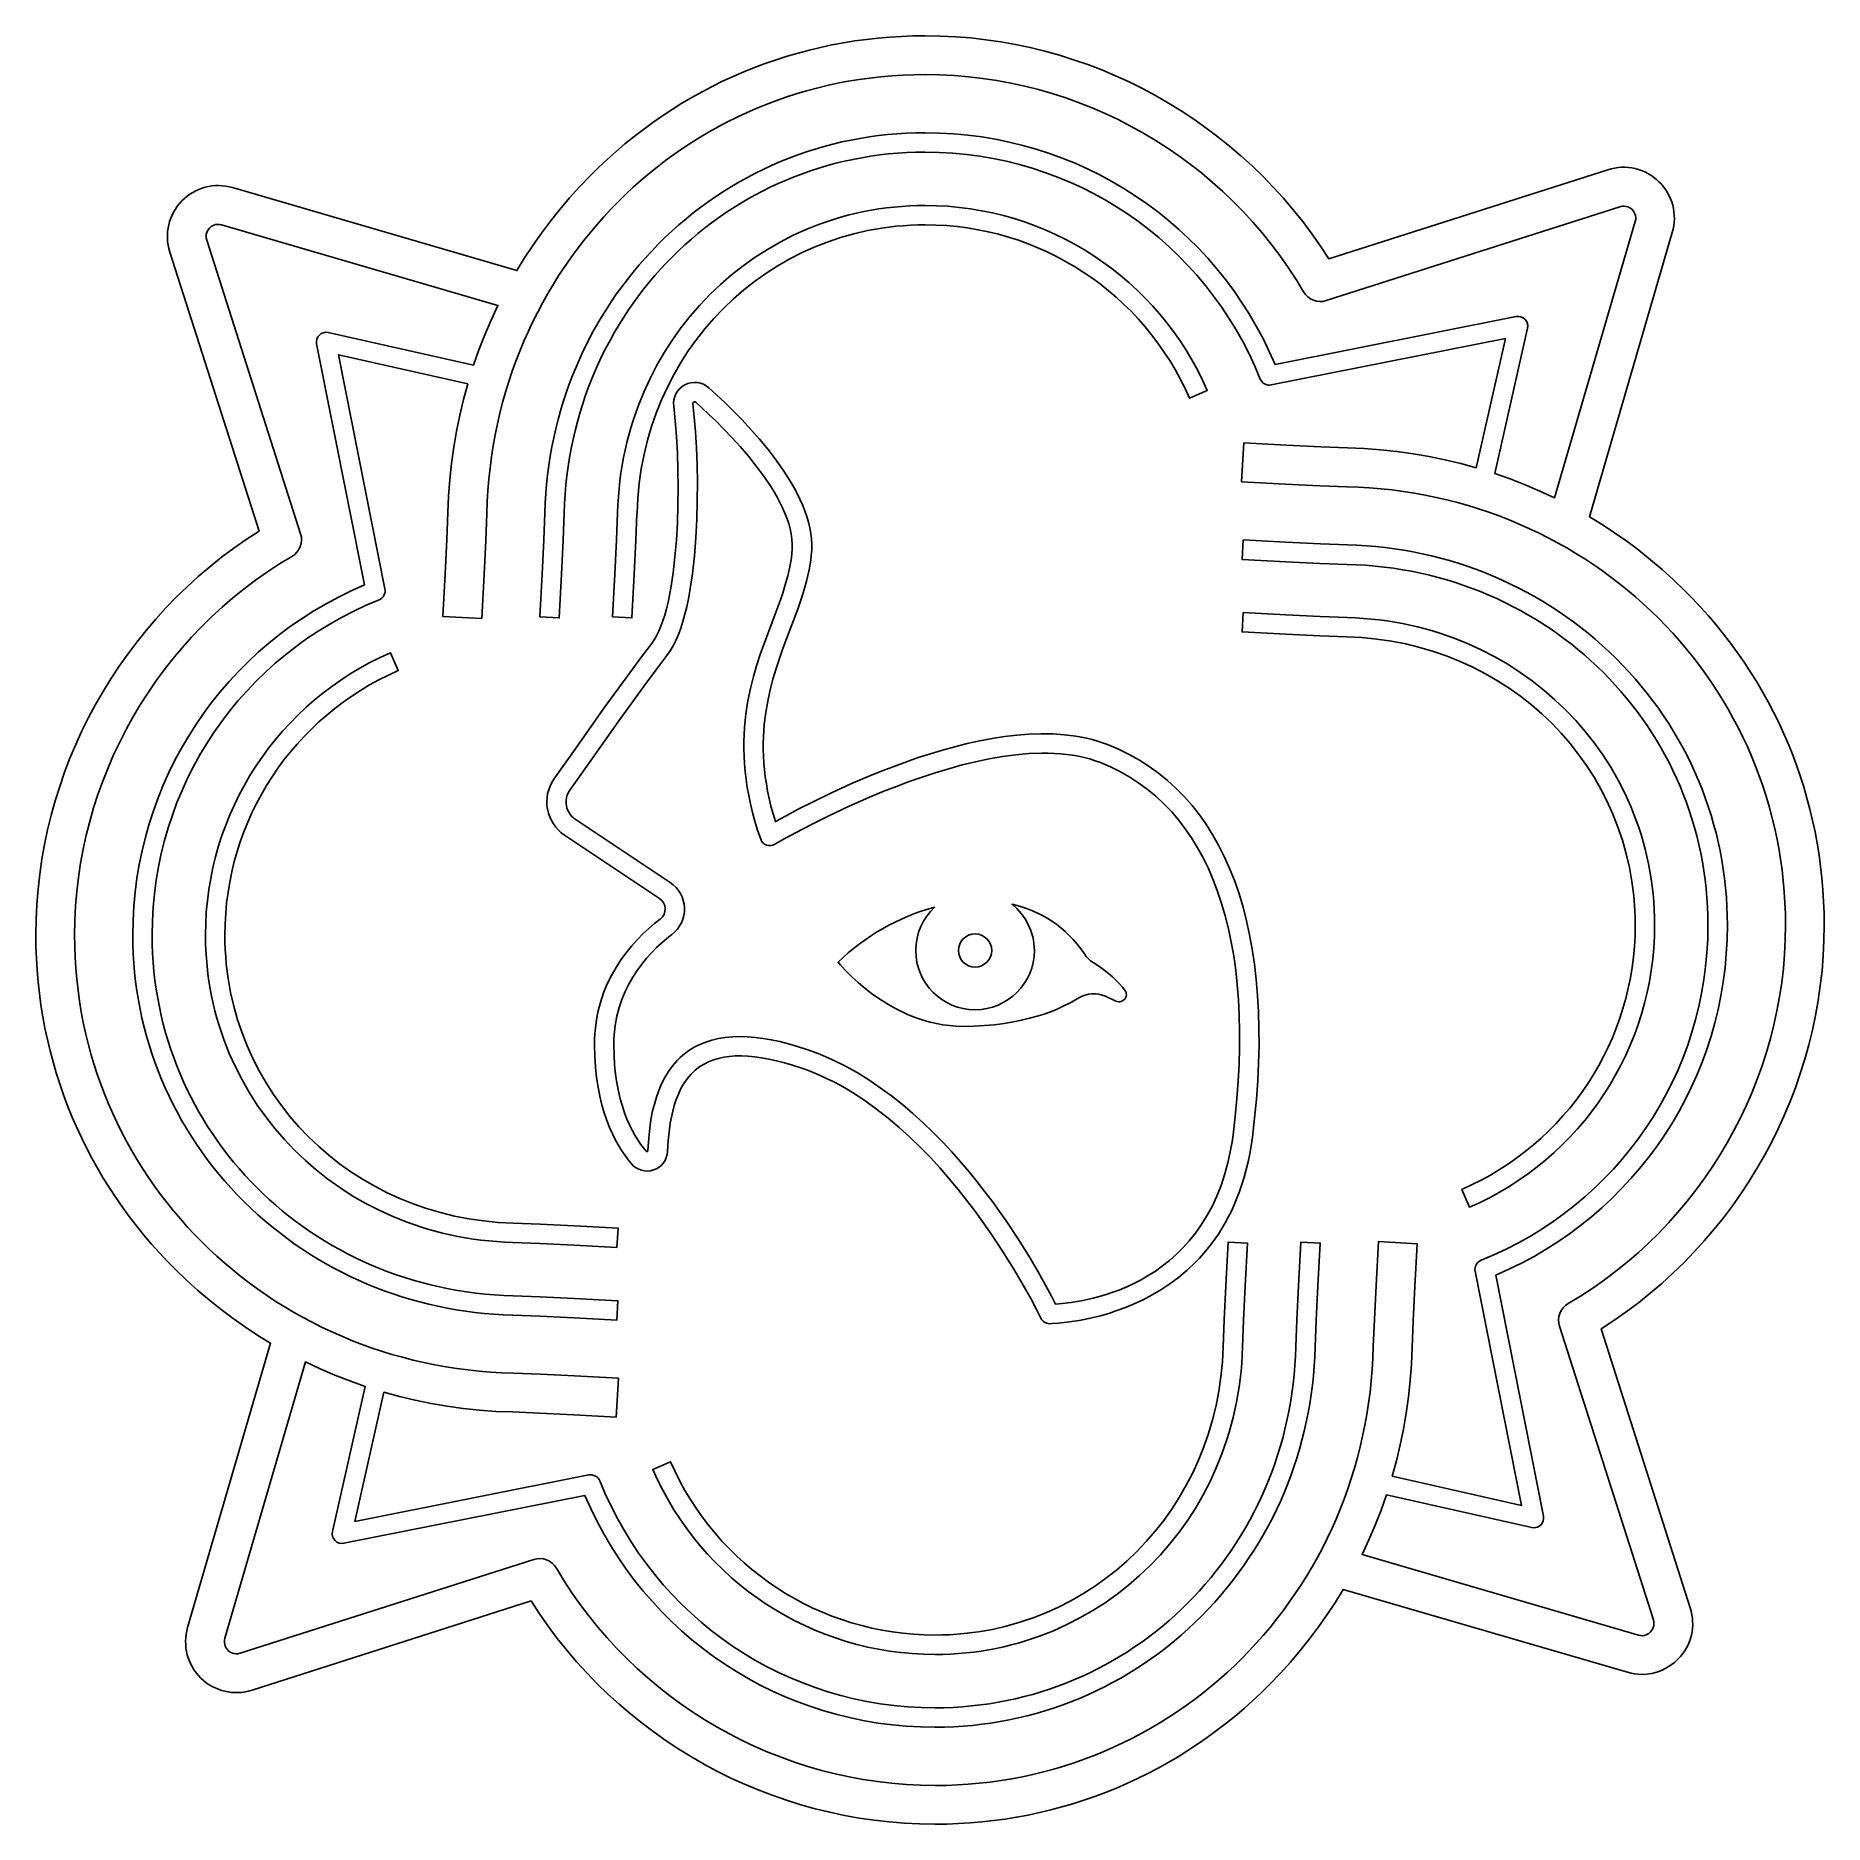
# Model space of a CAD drawing. Header units: millimetres. Extents: x 29.5 to 102.7, y 29.5 to 102.7.
import ezdxf

# ---------------------------------------------------------------- set-up
doc = ezdxf.new("R2010")
doc.units = ezdxf.units.MM
doc.layers.add('LOGO', color=7, linetype='Continuous')

msp = doc.modelspace()

# ---------------------------------------------------------------- linework, layer by layer
at = {"layer": 'LOGO'}
for points in [[(66.345, 29.544), (66.83, 29.55), (67.312, 29.568), (67.793, 29.597), (68.271, 29.639), (68.747, 29.692), (69.221, 29.756), (69.691, 29.832), (70.159, 29.92), (70.623, 30.019), (71.084, 30.129), (71.541, 30.25), (71.995, 30.383), (72.445, 30.527), (72.892, 30.682), (73.334, 30.847), (73.771, 31.024), (74.205, 31.211), (74.633, 31.41), (75.057, 31.619), (75.476, 31.838), (75.89, 32.068), (76.299, 32.309), (76.702, 32.56), (77.099, 32.821), (77.491, 33.093), (77.877, 33.374), (78.257, 33.666), (78.63, 33.968), (78.997, 34.28), (79.358, 34.602), (79.711, 34.934), (80.058, 35.275), (80.487, 35.723), (80.901, 36.181), (81.3, 36.651), (81.683, 37.132), (82.051, 37.624), (82.402, 38.125), (82.738, 38.636), (83.057, 39.157), (94.692, 35.762), (94.839, 35.725), (94.985, 35.699), (95.132, 35.683), (95.278, 35.678), (95.484, 35.689), (95.688, 35.719), (95.887, 35.77), (96.081, 35.84), (96.267, 35.929), (96.445, 36.037), (96.612, 36.164), (96.768, 36.309), (96.865, 36.416), (96.954, 36.528), (97.034, 36.645), (97.106, 36.766), (97.169, 36.891), (97.223, 37.02), (97.269, 37.151), (97.305, 37.286), (97.333, 37.422), (97.351, 37.56), (97.36, 37.7), (97.359, 37.84), (97.349, 37.98), (97.329, 38.121), (97.3, 38.26), (97.26, 38.399), (93.609, 49.818), (94.132, 50.161), (94.643, 50.519), (95.14, 50.891), (95.624, 51.279), (96.094, 51.68), (96.551, 52.096), (96.993, 52.525), (97.421, 52.966), (97.834, 53.42), (98.232, 53.887), (98.615, 54.364), (98.983, 54.854), (99.335, 55.353), (99.672, 55.864), (99.992, 56.384), (100.296, 56.914), (100.583, 57.453), (100.854, 58.001), (101.107, 58.557), (101.344, 59.12), (101.562, 59.692), (101.763, 60.27), (101.946, 60.855), (102.111, 61.446), (102.257, 62.043), (102.385, 62.645), (102.494, 63.253), (102.583, 63.864), (102.653, 64.48), (102.703, 65.1), (102.734, 65.722), (102.744, 66.348), (102.738, 66.833), (102.72, 67.316), (102.69, 67.796), (102.649, 68.275), (102.596, 68.751), (102.532, 69.224), (102.456, 69.694), (102.368, 70.162), (102.269, 70.626), (102.159, 71.087), (102.038, 71.545), (101.905, 71.999), (101.761, 72.449), (101.607, 72.895), (101.441, 73.337), (101.264, 73.775), (101.077, 74.208), (100.879, 74.637), (100.67, 75.06), (100.451, 75.479), (100.22, 75.893), (99.98, 76.302), (99.729, 76.705), (99.468, 77.103), (99.196, 77.494), (98.914, 77.88), (98.622, 78.26), (98.32, 78.633), (98.008, 79), (97.686, 79.361), (97.354, 79.714), (97.012, 80.061), (96.565, 80.491), (96.106, 80.905), (95.636, 81.303), (95.155, 81.686), (94.664, 82.054), (94.163, 82.405), (93.651, 82.741), (93.13, 83.06), (96.526, 94.695), (96.562, 94.835), (96.587, 94.976), (96.603, 95.117), (96.61, 95.257), (96.607, 95.398), (96.594, 95.537), (96.573, 95.674), (96.542, 95.81), (96.502, 95.943), (96.453, 96.074), (96.396, 96.201), (96.33, 96.324), (96.255, 96.444), (96.172, 96.558), (96.08, 96.668), (95.98, 96.771), (95.874, 96.868), (95.762, 96.957), (95.645, 97.037), (95.524, 97.108), (95.399, 97.171), (95.27, 97.226), (95.138, 97.271), (95.004, 97.308), (94.867, 97.335), (94.729, 97.353), (94.59, 97.362), (94.45, 97.362), (94.309, 97.352), (94.169, 97.332), (94.029, 97.303), (93.891, 97.264), (82.471, 93.612), (82.129, 94.135), (81.772, 94.646), (81.399, 95.143), (81.012, 95.627), (80.611, 96.097), (80.196, 96.553), (79.767, 96.995), (79.326, 97.423), (78.872, 97.836), (78.406, 98.234), (77.928, 98.617), (77.439, 98.985), (76.939, 99.337), (76.429, 99.674), (75.909, 99.994), (75.379, 100.298), (74.84, 100.586), (74.293, 100.856), (73.737, 101.11), (73.173, 101.346), (72.602, 101.565), (72.023, 101.766), (71.438, 101.949), (70.847, 102.114), (70.25, 102.26), (69.648, 102.388), (69.041, 102.497), (68.429, 102.586), (67.814, 102.656), (67.194, 102.706), (66.571, 102.737), (65.946, 102.747), (65.461, 102.741), (64.978, 102.723), (64.497, 102.694), (64.019, 102.652), (63.543, 102.599), (63.07, 102.535), (62.599, 102.459), (62.132, 102.371), (61.668, 102.272), (61.207, 102.162), (60.749, 102.041), (60.295, 101.908), (59.845, 101.765), (59.399, 101.61), (58.957, 101.444), (58.519, 101.268), (58.086, 101.08), (57.657, 100.882), (57.233, 100.673), (56.814, 100.454), (56.4, 100.224), (55.992, 99.983), (55.589, 99.732), (55.191, 99.471), (54.799, 99.199), (54.414, 98.917), (54.034, 98.625), (53.66, 98.323), (53.293, 98.011), (52.933, 97.689), (52.579, 97.357), (52.232, 97.015), (51.803, 96.568), (51.389, 96.109), (50.99, 95.639), (50.607, 95.159), (50.24, 94.667), (49.888, 94.166), (49.553, 93.654), (49.234, 93.134), (37.598, 96.531), (37.458, 96.567), (37.318, 96.593), (37.177, 96.609), (37.036, 96.615), (36.896, 96.612), (36.757, 96.6), (36.619, 96.578), (36.484, 96.547), (36.35, 96.507), (36.22, 96.459), (36.093, 96.401), (35.969, 96.335), (35.85, 96.26), (35.735, 96.177), (35.626, 96.085), (35.522, 95.985), (35.426, 95.879), (35.337, 95.767), (35.257, 95.65), (35.185, 95.529), (35.122, 95.404), (35.068, 95.275), (35.022, 95.143), (34.986, 95.009), (34.959, 94.873), (34.94, 94.734), (34.931, 94.595), (34.932, 94.455), (34.942, 94.315), (34.961, 94.174), (34.991, 94.034), (35.03, 93.896), (38.682, 82.476), (38.158, 82.134), (37.648, 81.776), (37.15, 81.403), (36.666, 81.015), (36.196, 80.614), (35.74, 80.198), (35.297, 79.769), (34.87, 79.327), (34.456, 78.873), (34.058, 78.407), (33.675, 77.929), (33.307, 77.44), (32.955, 76.94), (32.618, 76.429), (32.298, 75.909), (31.994, 75.379), (31.706, 74.84), (31.436, 74.292), (31.182, 73.736), (30.945, 73.172), (30.727, 72.601), (30.526, 72.023), (30.342, 71.438), (30.178, 70.847), (30.031, 70.25), (29.904, 69.647), (29.795, 69.04), (29.706, 68.429), (29.636, 67.813), (29.585, 67.193), (29.555, 66.571), (29.545, 65.945), (29.551, 65.46), (29.569, 64.977), (29.598, 64.497), (29.639, 64.018), (29.692, 63.542), (29.757, 63.069), (29.833, 62.598), (29.92, 62.131), (30.019, 61.666), (30.129, 61.205), (30.251, 60.748), (30.383, 60.294), (30.527, 59.844), (30.682, 59.397), (30.847, 58.955), (31.024, 58.517), (31.211, 58.084), (31.41, 57.655), (31.618, 57.231), (31.838, 56.813), (32.068, 56.399), (32.309, 55.99), (32.56, 55.587), (32.821, 55.19), (33.093, 54.798), (33.374, 54.412), (33.666, 54.032), (33.968, 53.659), (34.281, 53.292), (34.603, 52.932), (34.934, 52.578), (35.276, 52.232), (35.723, 51.802), (36.182, 51.388), (36.652, 50.99), (37.133, 50.606), (37.624, 50.239), (38.126, 49.888), (38.637, 49.552), (39.158, 49.233), (35.76, 37.597), (35.725, 37.458), (35.699, 37.317), (35.683, 37.176), (35.677, 37.036), (35.68, 36.895), (35.692, 36.756), (35.714, 36.618), (35.745, 36.483), (35.784, 36.349), (35.833, 36.219), (35.891, 36.092), (35.957, 35.968), (36.032, 35.849), (36.115, 35.735), (36.206, 35.625), (36.306, 35.521), (36.413, 35.425), (36.525, 35.336), (36.642, 35.256), (36.763, 35.184), (36.888, 35.121), (37.017, 35.067), (37.148, 35.022), (37.283, 34.985), (37.419, 34.958), (37.557, 34.939), (37.697, 34.93), (37.837, 34.931), (37.977, 34.941), (38.117, 34.961), (38.257, 34.99), (38.396, 35.029), (49.815, 38.681), (50.158, 38.157), (50.515, 37.647), (50.888, 37.15), (51.276, 36.666), (51.677, 36.195), (52.093, 35.739), (52.521, 35.297), (52.963, 34.869), (53.417, 34.456), (53.883, 34.058), (54.361, 33.675), (54.85, 33.307), (55.35, 32.955), (55.861, 32.618), (56.381, 32.298), (56.911, 31.994), (57.45, 31.707), (57.997, 31.436), (58.553, 31.182), (59.117, 30.946), (59.689, 30.727), (60.267, 30.526), (60.852, 30.343), (61.443, 30.178), (62.04, 30.032), (62.642, 29.905), (63.249, 29.796), (63.861, 29.707), (64.477, 29.637), (65.096, 29.586), (65.719, 29.556), (66.345, 29.546)], [(49.928, 40.384), (37.914, 36.542), (37.821, 36.521), (37.737, 36.517), (37.66, 36.527), (37.592, 36.547), (37.534, 36.573), (37.484, 36.603), (37.416, 36.659), (37.358, 36.726), (37.326, 36.774), (37.298, 36.832), (37.276, 36.9), (37.264, 36.976), (37.266, 37.061), (37.285, 37.155), (40.585, 48.465), (41.182, 48.186), (41.788, 47.926), (42.403, 47.687), (43.026, 47.467), (41.69, 41.519), (41.681, 41.42), (41.696, 41.324), (41.734, 41.234), (41.794, 41.156), (41.871, 41.094), (41.96, 41.054), (42.056, 41.037), (42.155, 41.043), (52.02, 42.997), (52.259, 42.462), (52.516, 41.94), (52.791, 41.43), (53.083, 40.933), (53.391, 40.449), (53.715, 39.979), (54.055, 39.523), (54.41, 39.081), (54.78, 38.654), (55.165, 38.241), (55.563, 37.843), (55.975, 37.461), (56.399, 37.094), (56.836, 36.744), (57.286, 36.41), (57.747, 36.092), (58.219, 35.791), (58.702, 35.508), (59.195, 35.242), (59.698, 34.994), (60.211, 34.764), (60.733, 34.552), (61.263, 34.359), (61.801, 34.185), (62.347, 34.031), (62.9, 33.896), (63.46, 33.781), (64.026, 33.686), (64.598, 33.612), (65.175, 33.558), (65.758, 33.526), (66.345, 33.515), (66.731, 33.52), (67.116, 33.534), (67.499, 33.558), (67.88, 33.591), (68.259, 33.633), (68.636, 33.684), (69.011, 33.745), (69.383, 33.814), (69.753, 33.893), (70.12, 33.981), (70.485, 34.078), (70.846, 34.183), (71.205, 34.298), (71.56, 34.421), (71.912, 34.553), (72.261, 34.694), (72.606, 34.843), (72.948, 35.001), (73.286, 35.167), (73.619, 35.342), (73.949, 35.525), (74.275, 35.717), (74.596, 35.917), (74.912, 36.125), (75.225, 36.341), (75.532, 36.565), (75.834, 36.798), (76.132, 37.038), (76.424, 37.287), (76.712, 37.543), (76.993, 37.808), (77.27, 38.08), (77.537, 38.356), (77.797, 38.638), (78.049, 38.925), (78.295, 39.218), (78.532, 39.516), (78.762, 39.82), (78.984, 40.128), (79.199, 40.441), (79.406, 40.759), (79.605, 41.081), (79.797, 41.408), (79.98, 41.739), (80.156, 42.074), (80.323, 42.414), (80.483, 42.757), (80.634, 43.104), (80.778, 43.455), (80.913, 43.809), (81.039, 44.167), (81.158, 44.528), (81.268, 44.892), (81.369, 45.26), (81.462, 45.63), (81.547, 46.002), (81.623, 46.378), (81.69, 46.756), (81.748, 47.136), (81.798, 47.519), (81.839, 47.903), (81.871, 48.29), (81.894, 48.678), (81.908, 49.068), (81.951, 50.174), (82.02, 51.582), (82.114, 53.331), (81.322, 53.375), (81.226, 51.581), (81.158, 50.187), (81.116, 49.086), (81.102, 48.699), (81.079, 48.314), (81.047, 47.933), (81.006, 47.554), (80.956, 47.179), (80.898, 46.806), (80.831, 46.437), (80.755, 46.072), (80.671, 45.709), (80.579, 45.351), (80.479, 44.996), (80.371, 44.645), (80.255, 44.298), (80.131, 43.955), (79.999, 43.616), (79.86, 43.281), (79.713, 42.95), (79.559, 42.624), (79.398, 42.303), (79.229, 41.986), (79.054, 41.674), (78.871, 41.367), (78.682, 41.065), (78.485, 40.768), (78.283, 40.477), (78.073, 40.19), (77.858, 39.909), (77.636, 39.634), (77.407, 39.364), (77.173, 39.1), (76.933, 38.842), (76.687, 38.59), (76.435, 38.343), (76.177, 38.103), (75.914, 37.87), (75.645, 37.642), (75.371, 37.422), (75.092, 37.207), (74.808, 37), (74.518, 36.799), (74.224, 36.606), (73.925, 36.419), (73.621, 36.239), (73.313, 36.067), (73, 35.902), (72.683, 35.745), (72.361, 35.595), (72.035, 35.452), (71.706, 35.318), (71.372, 35.191), (71.035, 35.073), (70.693, 34.962), (70.348, 34.86), (70, 34.766), (69.648, 34.681), (69.293, 34.604), (68.935, 34.536), (68.574, 34.476), (68.209, 34.426), (67.842, 34.384), (67.472, 34.351), (67.099, 34.328), (66.724, 34.314), (66.347, 34.309), (65.78, 34.32), (65.217, 34.351), (64.66, 34.404), (64.108, 34.477), (63.561, 34.57), (63.021, 34.683), (62.488, 34.815), (61.962, 34.967), (61.443, 35.137), (60.933, 35.327), (60.43, 35.534), (59.937, 35.76), (59.453, 36.003), (58.979, 36.264), (58.515, 36.542), (58.062, 36.837), (57.62, 37.148), (57.19, 37.476), (56.772, 37.819), (56.366, 38.179), (55.973, 38.553), (55.593, 38.942), (55.228, 39.347), (54.876, 39.765), (54.539, 40.198), (54.218, 40.644), (53.912, 41.104), (53.622, 41.578), (53.348, 42.064), (53.092, 42.563), (52.853, 43.074), (52.631, 43.597), (52.599, 43.659), (52.558, 43.714), (52.508, 43.76), (52.452, 43.797), (52.39, 43.824), (52.324, 43.841), (52.255, 43.846), (52.185, 43.839), (42.599, 41.94), (43.788, 47.228), (44.426, 47.054), (45.07, 46.9), (45.721, 46.767), (46.378, 46.654), (47.04, 46.563), (47.708, 46.493), (48.38, 46.444), (49.057, 46.417), (50.157, 46.374), (51.561, 46.306), (53.306, 46.212), (53.395, 47.798), (51.597, 47.895), (50.2, 47.962), (49.095, 48.004), (48.624, 48.021), (48.157, 48.049), (47.693, 48.088), (47.233, 48.138), (46.777, 48.198), (46.324, 48.269), (45.876, 48.35), (45.431, 48.442), (44.991, 48.543), (44.555, 48.655), (44.124, 48.776), (43.697, 48.908), (43.275, 49.049), (42.858, 49.199), (42.446, 49.359), (42.039, 49.528), (41.638, 49.706), (41.241, 49.893), (40.851, 50.089), (40.466, 50.294), (40.087, 50.507), (39.713, 50.729), (39.346, 50.959), (38.985, 51.197), (38.631, 51.444), (38.283, 51.698), (37.941, 51.96), (37.606, 52.23), (37.278, 52.507), (36.957, 52.791), (36.643, 53.083), (36.337, 53.382), (36.037, 53.688), (35.746, 54.001), (35.462, 54.321), (35.185, 54.648), (34.917, 54.98), (34.656, 55.32), (34.404, 55.665), (34.16, 56.017), (33.925, 56.374), (33.698, 56.737), (33.479, 57.106), (33.27, 57.481), (33.069, 57.861), (32.878, 58.247), (32.696, 58.637), (32.523, 59.033), (32.359, 59.433), (32.205, 59.839), (32.061, 60.249), (31.927, 60.664), (31.803, 61.083), (31.689, 61.506), (31.585, 61.933), (31.491, 62.365), (31.408, 62.8), (31.336, 63.239), (31.274, 63.682), (31.223, 64.128), (31.184, 64.577), (31.155, 65.03), (31.138, 65.486), (31.132, 65.945), (31.142, 66.538), (31.172, 67.128), (31.221, 67.715), (31.29, 68.298), (31.377, 68.877), (31.483, 69.452), (31.608, 70.022), (31.751, 70.586), (31.912, 71.145), (32.091, 71.698), (32.287, 72.244), (32.501, 72.783), (32.731, 73.314), (32.979, 73.838), (33.243, 74.353), (33.523, 74.86), (33.82, 75.358), (34.132, 75.846), (34.46, 76.324), (34.803, 76.791), (35.161, 77.248), (35.534, 77.693), (35.922, 78.127), (36.324, 78.549), (36.74, 78.958), (37.171, 79.355), (37.614, 79.738), (38.072, 80.107), (38.542, 80.461), (39.025, 80.802), (39.521, 81.127), (40.029, 81.437), (40.141, 81.516), (40.235, 81.611), (40.312, 81.72), (40.369, 81.838), (40.406, 81.965), (40.422, 82.096), (40.415, 82.23), (40.384, 82.363), (36.54, 94.378), (36.52, 94.47), (36.516, 94.555), (36.525, 94.631), (36.545, 94.699), (36.572, 94.758), (36.602, 94.807), (36.657, 94.876), (36.724, 94.934), (36.773, 94.965), (36.831, 94.994), (36.898, 95.016), (36.974, 95.027), (37.059, 95.026), (37.152, 95.007), (48.462, 91.707), (48.183, 91.11), (47.923, 90.503), (47.683, 89.889), (47.463, 89.266), (41.518, 90.599), (41.419, 90.609), (41.322, 90.594), (41.232, 90.556), (41.153, 90.496), (41.09, 90.419), (41.05, 90.33), (41.033, 90.234), (41.039, 90.135), (42.994, 80.27), (42.459, 80.031), (41.937, 79.774), (41.427, 79.499), (40.93, 79.208), (40.447, 78.9), (39.977, 78.575), (39.521, 78.236), (39.079, 77.88), (38.652, 77.511), (38.239, 77.126), (37.841, 76.728), (37.459, 76.316), (37.093, 75.892), (36.742, 75.455), (36.408, 75.005), (36.091, 74.544), (35.79, 74.072), (35.506, 73.589), (35.241, 73.096), (34.992, 72.593), (34.762, 72.08), (34.551, 71.558), (34.358, 71.028), (34.184, 70.49), (34.029, 69.944), (33.894, 69.391), (33.779, 68.831), (33.685, 68.264), (33.61, 67.692), (33.557, 67.115), (33.525, 66.532), (33.514, 65.945), (33.519, 65.559), (33.533, 65.174), (33.556, 64.791), (33.589, 64.41), (33.632, 64.031), (33.683, 63.654), (33.744, 63.279), (33.813, 62.907), (33.892, 62.537), (33.98, 62.17), (34.077, 61.805), (34.182, 61.443), (34.297, 61.085), (34.42, 60.729), (34.552, 60.377), (34.692, 60.028), (34.842, 59.683), (35, 59.342), (35.166, 59.004), (35.341, 58.67), (35.524, 58.341), (35.716, 58.015), (35.915, 57.694), (36.124, 57.377), (36.34, 57.065), (36.564, 56.758), (36.797, 56.455), (37.037, 56.158), (37.286, 55.865), (37.542, 55.578), (37.806, 55.296), (38.078, 55.02), (38.355, 54.753), (38.637, 54.493), (38.924, 54.24), (39.217, 53.995), (39.515, 53.758), (39.818, 53.528), (40.127, 53.305), (40.44, 53.09), (40.758, 52.883), (41.08, 52.684), (41.407, 52.493), (41.738, 52.309), (42.073, 52.134), (42.412, 51.966), (42.756, 51.807), (43.103, 51.655), (43.454, 51.512), (43.808, 51.377), (44.166, 51.25), (44.527, 51.132), (44.891, 51.022), (45.258, 50.921), (45.628, 50.827), (46, 50.743), (46.376, 50.667), (46.754, 50.6), (47.134, 50.541), (47.516, 50.492), (47.9, 50.451), (48.287, 50.419), (48.675, 50.396), (49.065, 50.382), (50.17, 50.339), (51.579, 50.27), (53.328, 50.176), (53.372, 50.967), (51.578, 51.064), (50.185, 51.132), (49.085, 51.174), (48.698, 51.188), (48.313, 51.211), (47.932, 51.243), (47.553, 51.284), (47.178, 51.334), (46.806, 51.393), (46.437, 51.46), (46.071, 51.535), (45.709, 51.619), (45.35, 51.711), (44.995, 51.811), (44.644, 51.92), (44.297, 52.036), (43.954, 52.16), (43.615, 52.292), (43.28, 52.431), (42.95, 52.578), (42.624, 52.732), (42.303, 52.893), (41.986, 53.062), (41.674, 53.237), (41.367, 53.42), (41.065, 53.609), (40.768, 53.806), (40.476, 54.009), (40.19, 54.218), (39.909, 54.434), (39.634, 54.656), (39.364, 54.884), (39.1, 55.118), (38.841, 55.359), (38.589, 55.605), (38.343, 55.857), (38.103, 56.115), (37.869, 56.378), (37.642, 56.646), (37.421, 56.92), (37.207, 57.2), (36.999, 57.484), (36.799, 57.773), (36.605, 58.068), (36.418, 58.367), (36.239, 58.671), (36.066, 58.979), (35.901, 59.292), (35.744, 59.609), (35.594, 59.931), (35.451, 60.256), (35.317, 60.586), (35.19, 60.92), (35.072, 61.257), (34.961, 61.598), (34.859, 61.943), (34.765, 62.292), (34.68, 62.643), (34.603, 62.998), (34.535, 63.357), (34.475, 63.718), (34.424, 64.082), (34.383, 64.45), (34.35, 64.82), (34.327, 65.192), (34.312, 65.567), (34.308, 65.945), (34.318, 66.512), (34.35, 67.074), (34.403, 67.632), (34.475, 68.184), (34.568, 68.73), (34.681, 69.27), (34.814, 69.804), (34.966, 70.33), (35.136, 70.848), (35.325, 71.359), (35.533, 71.861), (35.759, 72.354), (36.002, 72.838), (36.263, 73.312), (36.541, 73.776), (36.836, 74.229), (37.147, 74.671), (37.475, 75.101), (37.818, 75.52), (38.177, 75.925), (38.552, 76.318), (38.941, 76.698), (39.345, 77.063), (39.764, 77.415), (40.197, 77.751), (40.643, 78.073), (41.103, 78.379), (41.577, 78.668), (42.063, 78.942), (42.561, 79.198), (43.072, 79.437), (43.596, 79.658), (43.658, 79.69), (43.713, 79.732), (43.759, 79.781), (43.796, 79.837), (43.823, 79.899), (43.84, 79.965), (43.845, 80.033), (43.838, 80.103), (41.938, 89.688), (47.227, 88.5), (47.053, 87.862), (46.899, 87.217), (46.766, 86.566), (46.653, 85.909), (46.562, 85.246), (46.492, 84.579), (46.443, 83.907), (46.416, 83.231), (46.373, 82.131), (46.304, 80.727), (46.211, 78.982), (47.797, 78.892), (47.893, 80.691), (47.961, 82.088), (48.003, 83.193), (48.02, 83.664), (48.048, 84.131), (48.087, 84.595), (48.136, 85.055), (48.197, 85.512), (48.268, 85.964), (48.349, 86.413), (48.44, 86.858), (48.542, 87.298), (48.654, 87.734), (48.775, 88.166), (48.907, 88.592), (49.048, 89.014), (49.198, 89.432), (49.358, 89.844), (49.527, 90.251), (49.705, 90.653), (49.893, 91.049), (50.089, 91.44), (50.293, 91.825), (50.507, 92.204), (50.728, 92.577), (50.958, 92.944), (51.197, 93.305), (51.443, 93.66), (51.697, 94.008), (51.959, 94.35), (52.229, 94.685), (52.506, 95.013), (52.791, 95.334), (53.083, 95.648), (53.382, 95.954), (53.688, 96.254), (54.001, 96.546), (54.321, 96.83), (54.648, 97.106), (54.98, 97.375), (55.32, 97.635), (55.665, 97.887), (56.017, 98.131), (56.374, 98.367), (56.738, 98.594), (57.107, 98.812), (57.481, 99.022), (57.862, 99.222), (58.247, 99.414), (58.638, 99.596), (59.033, 99.769), (59.434, 99.932), (59.839, 100.086), (60.25, 100.23), (60.664, 100.365), (61.083, 100.489), (61.506, 100.603), (61.934, 100.707), (62.365, 100.801), (62.801, 100.884), (63.24, 100.956), (63.682, 101.017), (64.129, 101.068), (64.578, 101.108), (65.031, 101.136), (65.487, 101.153), (65.946, 101.159), (66.539, 101.149), (67.129, 101.12), (67.716, 101.07), (68.299, 101.002), (68.878, 100.915), (69.453, 100.808), (70.023, 100.684), (70.587, 100.541), (71.146, 100.38), (71.699, 100.201), (72.245, 100.005), (72.784, 99.791), (73.316, 99.56), (73.839, 99.313), (74.355, 99.049), (74.861, 98.769), (75.359, 98.472), (75.847, 98.16), (76.325, 97.832), (76.793, 97.489), (77.25, 97.131), (77.695, 96.757), (78.129, 96.37), (78.551, 95.968), (78.96, 95.551), (79.356, 95.121), (79.739, 94.677), (80.108, 94.22), (80.463, 93.75), (80.803, 93.267), (81.128, 92.771), (81.437, 92.262), (81.516, 92.151), (81.611, 92.056), (81.719, 91.98), (81.838, 91.923), (81.965, 91.886), (82.097, 91.87), (82.231, 91.877), (82.364, 91.907), (94.379, 95.749), (94.471, 95.771), (94.556, 95.775), (94.632, 95.765), (94.7, 95.745), (94.759, 95.718), (94.808, 95.688), (94.877, 95.632), (94.935, 95.565), (94.966, 95.517), (94.994, 95.459), (95.016, 95.392), (95.028, 95.315), (95.027, 95.231), (95.008, 95.138), (91.708, 83.828), (91.11, 84.107), (90.504, 84.367), (89.889, 84.606), (89.267, 84.826), (90.602, 90.774), (90.612, 90.873), (90.597, 90.969), (90.559, 91.059), (90.499, 91.137), (90.422, 91.199), (90.332, 91.239), (90.236, 91.257), (90.138, 91.25), (80.27, 89.295), (80.031, 89.83), (79.774, 90.353), (79.5, 90.863), (79.208, 91.36), (78.9, 91.844), (78.576, 92.314), (78.236, 92.77), (77.881, 93.212), (77.511, 93.639), (77.127, 94.052), (76.729, 94.45), (76.317, 94.832), (75.893, 95.198), (75.455, 95.549), (75.006, 95.883), (74.545, 96.201), (74.073, 96.502), (73.59, 96.785), (73.097, 97.051), (72.593, 97.299), (72.081, 97.529), (71.559, 97.741), (71.029, 97.934), (70.491, 98.108), (69.945, 98.262), (69.391, 98.397), (68.831, 98.512), (68.265, 98.607), (67.693, 98.681), (67.115, 98.735), (66.533, 98.767), (65.946, 98.778), (65.56, 98.773), (65.175, 98.759), (64.792, 98.735), (64.411, 98.702), (64.032, 98.66), (63.655, 98.609), (63.28, 98.548), (62.908, 98.478), (62.538, 98.4), (62.17, 98.312), (61.806, 98.215), (61.444, 98.11), (61.086, 97.995), (60.73, 97.872), (60.378, 97.74), (60.029, 97.599), (59.684, 97.45), (59.343, 97.292), (59.005, 97.126), (58.671, 96.951), (58.341, 96.768), (58.016, 96.576), (57.695, 96.376), (57.378, 96.168), (57.066, 95.952), (56.759, 95.727), (56.456, 95.495), (56.158, 95.254), (55.866, 95.006), (55.579, 94.75), (55.297, 94.485), (55.021, 94.213), (54.753, 93.937), (54.494, 93.655), (54.241, 93.367), (53.996, 93.075), (53.758, 92.776), (53.528, 92.473), (53.306, 92.165), (53.091, 91.852), (52.884, 91.534), (52.685, 91.212), (52.494, 90.885), (52.31, 90.554), (52.135, 90.219), (51.967, 89.879), (51.808, 89.536), (51.656, 89.189), (51.513, 88.838), (51.378, 88.484), (51.251, 88.126), (51.133, 87.765), (51.023, 87.401), (50.921, 87.034), (50.828, 86.664), (50.744, 86.291), (50.668, 85.916), (50.601, 85.538), (50.542, 85.158), (50.493, 84.776), (50.452, 84.391), (50.42, 84.005), (50.397, 83.617), (50.383, 83.227), (50.34, 82.121), (50.271, 80.713), (50.176, 78.964), (50.968, 78.918), (51.065, 80.713), (51.133, 82.106), (51.175, 83.207), (51.189, 83.594), (51.212, 83.978), (51.244, 84.36), (51.285, 84.738), (51.335, 85.114), (51.393, 85.486), (51.46, 85.855), (51.536, 86.221), (51.62, 86.583), (51.712, 86.941), (51.812, 87.296), (51.92, 87.647), (52.036, 87.994), (52.16, 88.338), (52.292, 88.676), (52.431, 89.011), (52.578, 89.342), (52.732, 89.668), (52.894, 89.989), (53.062, 90.306), (53.238, 90.618), (53.42, 90.925), (53.61, 91.227), (53.806, 91.524), (54.009, 91.815), (54.218, 92.102), (54.434, 92.383), (54.656, 92.658), (54.884, 92.928), (55.118, 93.192), (55.359, 93.45), (55.605, 93.702), (55.857, 93.949), (56.115, 94.189), (56.378, 94.422), (56.646, 94.65), (56.92, 94.871), (57.2, 95.085), (57.484, 95.292), (57.773, 95.493), (58.068, 95.687), (58.367, 95.874), (58.67, 96.053), (58.979, 96.225), (59.292, 96.39), (59.609, 96.548), (59.93, 96.698), (60.256, 96.84), (60.586, 96.975), (60.92, 97.101), (61.257, 97.22), (61.598, 97.33), (61.943, 97.432), (62.292, 97.526), (62.644, 97.612), (62.999, 97.689), (63.357, 97.757), (63.718, 97.817), (64.083, 97.867), (64.45, 97.909), (64.82, 97.942), (65.193, 97.965), (65.568, 97.979), (65.946, 97.984), (66.513, 97.973), (67.075, 97.942), (67.633, 97.889), (68.185, 97.816), (68.731, 97.723), (69.271, 97.61), (69.804, 97.478), (70.331, 97.326), (70.849, 97.155), (71.36, 96.966), (71.862, 96.759), (72.355, 96.533), (72.839, 96.289), (73.313, 96.029), (73.777, 95.751), (74.23, 95.456), (74.672, 95.144), (75.102, 94.817), (75.521, 94.473), (75.927, 94.114), (76.32, 93.74), (76.699, 93.35), (77.065, 92.946), (77.416, 92.528), (77.753, 92.095), (78.075, 91.648), (78.381, 91.188), (78.671, 90.715), (78.944, 90.229), (79.201, 89.73), (79.44, 89.219), (79.661, 88.696), (79.693, 88.633), (79.735, 88.578), (79.785, 88.532), (79.841, 88.495), (79.903, 88.467), (79.969, 88.451), (80.038, 88.446), (80.108, 88.454), (89.693, 90.353), (88.504, 85.064), (87.867, 85.239), (87.222, 85.393), (86.571, 85.526), (85.915, 85.638), (85.252, 85.73), (84.584, 85.8), (83.912, 85.849), (83.235, 85.876), (82.135, 85.919), (80.731, 85.987), (78.986, 86.08), (78.897, 84.495), (80.695, 84.398), (82.093, 84.33), (83.198, 84.288), (83.668, 84.271), (84.136, 84.243), (84.599, 84.205), (85.059, 84.155), (85.516, 84.094), (85.969, 84.024), (86.417, 83.942), (86.862, 83.851), (87.302, 83.749), (87.738, 83.637), (88.169, 83.515), (88.596, 83.384), (89.018, 83.243), (89.435, 83.092), (89.847, 82.932), (90.254, 82.763), (90.656, 82.585), (91.052, 82.398), (91.443, 82.202), (91.828, 81.997), (92.207, 81.784), (92.58, 81.562), (92.947, 81.332), (93.308, 81.093), (93.663, 80.847), (94.011, 80.593), (94.352, 80.331), (94.687, 80.061), (95.015, 79.784), (95.336, 79.499), (95.65, 79.207), (95.956, 78.908), (96.256, 78.602), (96.547, 78.289), (96.832, 77.969), (97.108, 77.642), (97.376, 77.309), (97.637, 76.97), (97.889, 76.625), (98.133, 76.273), (98.368, 75.916), (98.595, 75.552), (98.814, 75.183), (99.023, 74.808), (99.223, 74.428), (99.415, 74.043), (99.597, 73.652), (99.77, 73.256), (99.933, 72.856), (100.087, 72.45), (100.231, 72.04), (100.366, 71.626), (100.49, 71.207), (100.604, 70.783), (100.708, 70.356), (100.801, 69.924), (100.884, 69.489), (100.957, 69.05), (101.018, 68.607), (101.069, 68.161), (101.109, 67.711), (101.137, 67.259), (101.154, 66.803), (101.16, 66.344), (101.15, 65.751), (101.12, 65.161), (101.071, 64.574), (101.003, 63.991), (100.915, 63.412), (100.809, 62.837), (100.685, 62.267), (100.542, 61.703), (100.381, 61.144), (100.202, 60.591), (100.005, 60.045), (99.792, 59.506), (99.561, 58.975), (99.314, 58.451), (99.05, 57.936), (98.769, 57.429), (98.473, 56.931), (98.161, 56.443), (97.833, 55.965), (97.49, 55.498), (97.131, 55.041), (96.758, 54.595), (96.37, 54.162), (95.968, 53.74), (95.552, 53.331), (95.122, 52.934), (94.678, 52.551), (94.221, 52.182), (93.751, 51.827), (93.267, 51.487), (92.772, 51.162), (92.263, 50.852), (92.152, 50.773), (92.057, 50.678), (91.981, 50.569), (91.923, 50.451), (91.886, 50.324), (91.871, 50.193), (91.878, 50.059), (91.908, 49.926), (95.75, 37.911), (95.771, 37.819), (95.775, 37.734), (95.765, 37.658), (95.745, 37.59), (95.719, 37.531), (95.689, 37.481), (95.633, 37.413), (95.566, 37.355), (95.517, 37.324), (95.459, 37.295), (95.391, 37.273), (95.315, 37.262), (95.231, 37.263), (95.139, 37.282), (83.829, 40.582), (84.108, 41.179), (84.367, 41.786), (84.607, 42.4), (84.827, 43.023), (90.775, 41.688), (90.862, 41.678), (90.938, 41.685), (91.011, 41.707), (91.079, 41.742), (91.14, 41.791), (91.202, 41.868), (91.243, 41.957), (91.26, 42.053), (91.253, 42.152), (89.298, 52.017), (89.833, 52.257), (90.356, 52.514), (90.866, 52.788), (91.363, 53.08), (91.846, 53.388), (92.316, 53.712), (92.773, 54.052), (93.215, 54.408), (93.642, 54.778), (94.055, 55.162), (94.452, 55.56), (94.835, 55.972), (95.201, 56.396), (95.552, 56.834), (95.886, 57.283), (96.204, 57.744), (96.504, 58.216), (96.788, 58.699), (97.054, 59.192), (97.302, 59.696), (97.532, 60.208), (97.744, 60.73), (97.937, 61.26), (98.111, 61.798), (98.265, 62.344), (98.4, 62.897), (98.515, 63.457), (98.61, 64.023), (98.684, 64.595), (98.737, 65.173), (98.77, 65.755), (98.781, 66.342), (98.776, 66.728), (98.762, 67.113), (98.738, 67.496), (98.705, 67.877), (98.663, 68.256), (98.612, 68.633), (98.551, 69.008), (98.481, 69.38), (98.402, 69.75), (98.315, 70.117), (98.218, 70.482), (98.112, 70.843), (97.998, 71.202), (97.875, 71.558), (97.743, 71.91), (97.602, 72.258), (97.453, 72.604), (97.295, 72.945), (97.128, 73.283), (96.954, 73.617), (96.77, 73.946), (96.579, 74.272), (96.379, 74.593), (96.171, 74.91), (95.955, 75.222), (95.73, 75.529), (95.498, 75.832), (95.257, 76.129), (95.009, 76.422), (94.752, 76.709), (94.488, 76.991), (94.216, 77.267), (93.94, 77.534), (93.658, 77.794), (93.37, 78.047), (93.077, 78.292), (92.779, 78.529), (92.476, 78.759), (92.168, 78.982), (91.855, 79.196), (91.537, 79.403), (91.215, 79.603), (90.888, 79.794), (90.557, 79.978), (90.221, 80.153), (89.882, 80.321), (89.538, 80.48), (89.191, 80.632), (88.841, 80.775), (88.486, 80.91), (88.128, 81.036), (87.767, 81.155), (87.403, 81.265), (87.036, 81.366), (86.666, 81.459), (86.293, 81.544), (85.918, 81.62), (85.54, 81.687), (85.16, 81.745), (84.777, 81.795), (84.392, 81.836), (84.006, 81.868), (83.618, 81.891), (83.227, 81.905), (82.122, 81.948), (80.713, 82.017), (78.965, 82.109), (78.919, 81.317), (80.713, 81.221), (82.107, 81.153), (83.208, 81.111), (83.595, 81.097), (83.979, 81.074), (84.36, 81.042), (84.739, 81.001), (85.114, 80.951), (85.487, 80.893), (85.856, 80.826), (86.221, 80.75), (86.584, 80.667), (86.942, 80.575), (87.297, 80.475), (87.648, 80.366), (87.995, 80.25), (88.338, 80.126), (88.677, 79.995), (89.012, 79.856), (89.342, 79.709), (89.668, 79.555), (89.99, 79.393), (90.306, 79.225), (90.618, 79.049), (90.925, 78.867), (91.227, 78.677), (91.524, 78.481), (91.816, 78.278), (92.102, 78.069), (92.383, 77.854), (92.659, 77.632), (92.929, 77.403), (93.193, 77.169), (93.451, 76.929), (93.703, 76.683), (93.949, 76.431), (94.189, 76.173), (94.423, 75.91), (94.651, 75.641), (94.871, 75.367), (95.086, 75.088), (95.293, 74.804), (95.494, 74.514), (95.688, 74.22), (95.874, 73.921), (96.054, 73.617), (96.226, 73.309), (96.391, 72.996), (96.549, 72.679), (96.699, 72.357), (96.841, 72.031), (96.975, 71.702), (97.102, 71.368), (97.221, 71.031), (97.331, 70.689), (97.433, 70.344), (97.527, 69.996), (97.613, 69.644), (97.69, 69.289), (97.758, 68.931), (97.817, 68.569), (97.868, 68.205), (97.91, 67.838), (97.942, 67.468), (97.966, 67.095), (97.98, 66.72), (97.985, 66.342), (97.974, 65.775), (97.942, 65.213), (97.89, 64.655), (97.817, 64.103), (97.724, 63.557), (97.611, 63.017), (97.479, 62.483), (97.327, 61.957), (97.156, 61.438), (96.967, 60.928), (96.759, 60.426), (96.534, 59.932), (96.29, 59.449), (96.029, 58.974), (95.751, 58.511), (95.457, 58.058), (95.145, 57.616), (94.818, 57.185), (94.474, 56.767), (94.115, 56.361), (93.741, 55.968), (93.351, 55.589), (92.947, 55.223), (92.528, 54.871), (92.096, 54.535), (91.649, 54.213), (91.189, 53.907), (90.716, 53.617), (90.23, 53.344), (89.731, 53.087), (89.22, 52.848), (88.697, 52.627), (88.634, 52.595), (88.579, 52.553), (88.533, 52.504), (88.495, 52.447), (88.468, 52.386), (88.452, 52.32), (88.447, 52.252), (88.455, 52.182), (90.354, 42.596), (85.065, 43.785), (85.24, 44.423), (85.393, 45.067), (85.527, 45.718), (85.639, 46.375), (85.731, 47.038), (85.801, 47.705), (85.85, 48.378), (85.877, 49.054), (85.919, 50.155), (85.988, 51.559), (86.081, 53.303), (84.496, 53.393), (84.399, 51.594), (84.331, 50.197), (84.289, 49.092), (84.272, 48.621), (84.244, 48.154), (84.205, 47.69), (84.156, 47.23), (84.095, 46.774), (84.024, 46.321), (83.943, 45.872), (83.851, 45.428), (83.75, 44.988), (83.638, 44.552), (83.516, 44.12), (83.385, 43.694), (83.244, 43.272), (83.093, 42.855), (82.933, 42.442), (82.764, 42.036), (82.586, 41.634), (82.399, 41.238), (82.203, 40.847), (81.998, 40.462), (81.784, 40.083), (81.563, 39.71), (81.333, 39.343), (81.094, 38.982), (80.848, 38.627), (80.594, 38.279), (80.331, 37.937), (80.062, 37.603), (79.784, 37.275), (79.5, 36.954), (79.208, 36.64), (78.909, 36.333), (78.602, 36.034), (78.289, 35.742), (77.97, 35.458), (77.643, 35.182), (77.31, 34.913), (76.971, 34.653), (76.625, 34.401), (76.274, 34.157), (75.916, 33.921), (75.553, 33.694), (75.184, 33.476), (74.809, 33.267), (74.429, 33.066), (74.043, 32.875), (73.653, 32.693), (73.257, 32.52), (72.857, 32.356), (72.451, 32.202), (72.041, 32.058), (71.626, 31.924), (71.207, 31.8), (70.784, 31.686), (70.357, 31.582), (69.925, 31.488), (69.49, 31.405), (69.051, 31.333), (68.608, 31.271), (68.162, 31.221), (67.712, 31.181), (67.259, 31.153), (66.804, 31.135), (66.345, 31.13), (65.752, 31.14), (65.162, 31.169), (64.575, 31.218), (63.992, 31.287), (63.413, 31.374), (62.838, 31.48), (62.268, 31.605), (61.703, 31.748), (61.145, 31.909), (60.592, 32.088), (60.046, 32.284), (59.507, 32.498), (58.976, 32.728), (58.452, 32.976), (57.936, 33.24), (57.43, 33.52), (56.932, 33.817), (56.444, 34.129), (55.966, 34.457), (55.499, 34.8), (55.042, 35.158), (54.596, 35.531), (54.162, 35.919), (53.741, 36.321), (53.331, 36.738), (52.935, 37.168), (52.552, 37.612), (52.183, 38.069), (51.828, 38.539), (51.488, 39.022), (51.163, 39.518), (50.853, 40.026), (50.774, 40.138), (50.678, 40.233), (50.57, 40.309), (50.451, 40.366), (50.325, 40.403), (50.194, 40.419), (50.06, 40.412), (49.926, 40.382)], [(54.153, 83.205), (54.183, 83.821), (54.241, 84.428), (54.327, 85.025), (54.441, 85.612), (54.581, 86.188), (54.748, 86.752), (54.939, 87.303), (55.155, 87.841), (55.396, 88.365), (55.659, 88.875), (55.945, 89.369), (56.253, 89.848), (56.582, 90.309), (56.931, 90.754), (57.301, 91.18), (57.689, 91.588), (58.096, 91.976), (58.521, 92.344), (58.962, 92.692), (59.42, 93.018), (59.894, 93.322), (60.383, 93.603), (60.886, 93.86), (61.403, 94.094), (61.933, 94.302), (62.475, 94.485), (63.028, 94.642), (63.593, 94.771), (64.167, 94.873), (64.752, 94.947), (65.047, 94.973), (65.345, 94.992), (65.644, 95.003), (65.946, 95.007), (66.385, 94.999), (66.821, 94.975), (67.254, 94.935), (67.683, 94.879), (68.108, 94.808), (68.529, 94.722), (68.945, 94.621), (69.356, 94.505), (69.761, 94.374), (70.16, 94.23), (70.554, 94.071), (70.94, 93.899), (71.32, 93.713), (71.693, 93.514), (72.058, 93.301), (72.415, 93.076), (72.764, 92.838), (73.105, 92.588), (73.436, 92.326), (73.758, 92.051), (74.07, 91.765), (74.373, 91.468), (74.664, 91.159), (74.946, 90.839), (75.216, 90.509), (75.474, 90.168), (75.721, 89.816), (75.956, 89.455), (76.178, 89.083), (76.387, 88.702), (76.583, 88.312), (76.766, 87.912), (77.494, 88.23), (77.299, 88.656), (77.09, 89.073), (76.866, 89.479), (76.629, 89.875), (76.379, 90.261), (76.115, 90.636), (75.839, 91), (75.551, 91.353), (75.251, 91.694), (74.939, 92.023), (74.617, 92.341), (74.283, 92.646), (73.94, 92.939), (73.586, 93.219), (73.223, 93.486), (72.85, 93.74), (72.469, 93.98), (72.079, 94.207), (71.682, 94.419), (71.276, 94.618), (70.863, 94.802), (70.444, 94.971), (70.017, 95.125), (69.585, 95.265), (69.146, 95.388), (68.702, 95.496), (68.253, 95.588), (67.8, 95.664), (67.342, 95.724), (66.88, 95.766), (66.414, 95.792), (65.946, 95.801), (65.624, 95.797), (65.304, 95.785), (64.987, 95.765), (64.671, 95.737), (64.359, 95.702), (64.048, 95.659), (63.74, 95.608), (63.435, 95.55), (63.132, 95.484), (62.832, 95.412), (62.536, 95.332), (62.242, 95.245), (61.951, 95.151), (61.663, 95.05), (61.379, 94.942), (61.098, 94.828), (60.546, 94.579), (60.01, 94.305), (59.488, 94.005), (58.982, 93.681), (58.493, 93.334), (58.022, 92.964), (57.569, 92.571), (57.134, 92.158), (56.72, 91.723), (56.325, 91.269), (55.952, 90.795), (55.601, 90.303), (55.273, 89.794), (54.967, 89.267), (54.686, 88.724), (54.43, 88.165), (54.199, 87.592), (53.994, 87.004), (53.902, 86.706), (53.817, 86.404), (53.738, 86.098), (53.667, 85.79), (53.603, 85.479), (53.546, 85.165), (53.496, 84.848), (53.453, 84.528), (53.419, 84.206), (53.391, 83.881), (53.372, 83.554), (53.36, 83.225), (53.317, 82.119), (53.248, 80.711), (53.153, 78.962), (53.945, 78.918), (54.042, 80.713), (54.109, 82.106), (54.151, 83.207)], [(73.414, 73.734), (73.206, 73.812), (72.993, 73.881), (72.777, 73.942), (72.557, 73.996), (72.334, 74.042), (72.107, 74.082), (71.644, 74.139), (71.17, 74.17), (70.687, 74.176), (70.195, 74.159), (69.697, 74.12), (69.194, 74.06), (68.688, 73.981), (68.18, 73.885), (67.672, 73.774), (67.164, 73.648), (66.66, 73.509), (66.16, 73.359), (65.666, 73.2), (65.179, 73.032), (64.701, 72.858), (64.234, 72.678), (63.778, 72.495), (62.91, 72.125), (62.108, 71.759), (61.386, 71.409), (60.755, 71.088), (60.227, 70.808), (59.815, 70.581), (59.72, 70.903), (59.636, 71.219), (59.563, 71.528), (59.5, 71.832), (59.448, 72.129), (59.404, 72.42), (59.371, 72.706), (59.346, 72.986), (59.329, 73.26), (59.321, 73.53), (59.32, 73.794), (59.327, 74.054), (59.361, 74.559), (59.42, 75.046), (59.501, 75.516), (59.6, 75.972), (59.716, 76.414), (59.844, 76.843), (59.982, 77.261), (60.127, 77.669), (60.425, 78.46), (60.731, 79.276), (60.872, 79.68), (60.999, 80.081), (61.11, 80.482), (61.2, 80.884), (61.265, 81.289), (61.287, 81.492), (61.302, 81.697), (61.306, 81.923), (61.293, 82.151), (61.266, 82.38), (61.224, 82.611), (61.169, 82.843), (61.1, 83.076), (61.019, 83.309), (60.926, 83.542), (60.823, 83.775), (60.709, 84.008), (60.586, 84.239), (60.454, 84.469), (60.167, 84.925), (59.854, 85.372), (59.52, 85.809), (59.172, 86.231), (58.814, 86.637), (58.453, 87.025), (58.094, 87.391), (57.744, 87.733), (57.407, 88.05), (57.091, 88.337), (56.984, 88.419), (56.868, 88.482), (56.746, 88.526), (56.62, 88.552), (56.491, 88.558), (56.362, 88.544), (56.234, 88.511), (56.11, 88.458), (55.996, 88.387), (55.896, 88.301), (55.812, 88.203), (55.744, 88.095), (55.694, 87.977), (55.661, 87.852), (55.648, 87.721), (55.654, 87.587), (55.718, 86.984), (55.769, 86.34), (55.806, 85.664), (55.829, 84.965), (55.837, 84.251), (55.829, 83.531), (55.805, 82.813), (55.764, 82.106), (55.706, 81.419), (55.63, 80.76), (55.535, 80.138), (55.421, 79.56), (55.357, 79.291), (55.287, 79.037), (55.212, 78.798), (55.132, 78.576), (55.047, 78.372), (54.956, 78.186), (54.86, 78.021), (54.759, 77.876), (54.339, 77.326), (53.854, 76.673), (52.773, 75.179), (51.684, 73.645), (50.754, 72.319), (50.666, 72.18), (50.594, 72.034), (50.537, 71.883), (50.495, 71.728), (50.469, 71.57), (50.459, 71.409), (50.466, 71.247), (50.488, 71.085), (50.526, 70.926), (50.58, 70.772), (50.647, 70.626), (50.729, 70.487), (50.825, 70.357), (50.933, 70.237), (51.054, 70.128), (51.187, 70.029), (55.078, 67.431), (55.172, 67.352), (55.242, 67.255), (55.288, 67.144), (55.306, 67.023), (55.296, 66.899), (55.258, 66.784), (55.193, 66.681), (55.104, 66.594), (54.871, 66.407), (54.634, 66.204), (54.397, 65.983), (54.163, 65.745), (53.932, 65.489), (53.709, 65.215), (53.495, 64.924), (53.294, 64.613), (53.107, 64.285), (52.937, 63.937), (52.786, 63.57), (52.658, 63.184), (52.603, 62.984), (52.554, 62.779), (52.512, 62.568), (52.477, 62.353), (52.45, 62.133), (52.43, 61.908), (52.418, 61.677), (52.415, 61.442), (52.426, 60.975), (52.455, 60.532), (52.5, 60.113), (52.559, 59.717), (52.632, 59.344), (52.717, 58.993), (52.813, 58.663), (52.918, 58.354), (53.031, 58.066), (53.15, 57.797), (53.274, 57.548), (53.403, 57.318), (53.533, 57.107), (53.665, 56.913), (53.796, 56.736), (53.925, 56.576), (54.015, 56.485), (54.115, 56.41), (54.224, 56.351), (54.339, 56.31), (54.46, 56.286), (54.584, 56.281), (54.708, 56.294), (54.832, 56.326), (54.95, 56.376), (55.057, 56.442), (55.151, 56.522), (55.232, 56.614), (55.299, 56.717), (55.35, 56.83), (55.384, 56.951), (55.4, 57.078), (55.428, 57.524), (55.478, 57.998), (55.514, 58.241), (55.559, 58.485), (55.613, 58.727), (55.679, 58.967), (55.757, 59.203), (55.848, 59.432), (55.953, 59.652), (56.073, 59.861), (56.21, 60.058), (56.364, 60.241), (56.537, 60.407), (56.729, 60.555), (56.901, 60.66), (57.084, 60.751), (57.278, 60.828), (57.485, 60.89), (57.703, 60.937), (57.933, 60.97), (58.174, 60.989), (58.427, 60.993), (58.692, 60.983), (58.967, 60.958), (59.254, 60.918), (59.553, 60.865), (59.862, 60.796), (60.183, 60.714), (60.515, 60.617), (60.857, 60.505), (61.133, 60.406), (61.406, 60.299), (61.675, 60.183), (61.942, 60.059), (62.205, 59.927), (62.465, 59.788), (62.722, 59.642), (62.975, 59.489), (63.473, 59.165), (63.956, 58.818), (64.426, 58.45), (64.881, 58.065), (65.322, 57.665), (65.748, 57.252), (66.159, 56.829), (66.554, 56.399), (66.934, 55.964), (67.297, 55.527), (67.644, 55.09), (67.973, 54.656), (68.286, 54.229), (68.581, 53.809), (68.858, 53.4), (69.117, 53.005), (69.579, 52.265), (69.964, 51.611), (70.27, 51.062), (70.494, 50.64), (70.685, 50.259), (70.713, 50.209), (70.747, 50.165), (70.786, 50.126), (70.831, 50.093), (70.879, 50.066), (70.931, 50.047), (70.986, 50.035), (71.042, 50.031), (71.141, 50.033), (71.388, 50.049), (71.762, 50.088), (72.245, 50.161), (72.521, 50.213), (72.816, 50.279), (73.129, 50.358), (73.457, 50.453), (73.797, 50.565), (74.147, 50.695), (74.504, 50.844), (74.866, 51.014), (75.231, 51.206), (75.596, 51.421), (75.958, 51.662), (76.316, 51.928), (76.667, 52.222), (77.007, 52.546), (77.173, 52.719), (77.336, 52.899), (77.494, 53.088), (77.649, 53.284), (77.8, 53.489), (77.946, 53.702), (78.087, 53.924), (78.223, 54.155), (78.354, 54.394), (78.478, 54.643), (78.597, 54.901), (78.709, 55.168), (78.814, 55.445), (78.913, 55.732), (79.004, 56.029), (79.087, 56.336), (79.162, 56.653), (79.229, 56.98), (79.288, 57.318), (79.338, 57.667), (79.429, 58.45), (79.502, 59.217), (79.556, 59.967), (79.592, 60.7), (79.61, 61.417), (79.609, 62.117), (79.59, 62.8), (79.553, 63.465), (79.498, 64.113), (79.425, 64.743), (79.334, 65.355), (79.226, 65.95), (79.099, 66.525), (78.955, 67.083), (78.793, 67.622), (78.614, 68.141), (78.417, 68.642), (78.202, 69.124), (77.971, 69.586), (77.722, 70.028), (77.456, 70.451), (77.173, 70.854), (76.872, 71.236), (76.555, 71.598), (76.221, 71.939), (75.87, 72.26), (75.502, 72.56), (75.117, 72.838), (74.716, 73.095), (74.299, 73.331), (73.864, 73.545), (73.414, 73.736)], [(78.546, 57.767), (78.506, 57.48), (78.459, 57.202), (78.347, 56.668), (78.213, 56.165), (78.057, 55.692), (77.881, 55.248), (77.687, 54.831), (77.475, 54.442), (77.249, 54.078), (77.009, 53.74), (76.757, 53.426), (76.494, 53.135), (76.222, 52.867), (75.942, 52.621), (75.657, 52.395), (75.367, 52.188), (75.075, 52.001), (74.781, 51.832), (74.488, 51.679), (74.196, 51.543), (73.908, 51.422), (73.625, 51.316), (73.348, 51.223), (73.079, 51.142), (72.82, 51.073), (72.337, 50.966), (71.912, 50.895), (71.556, 50.852), (71.282, 50.83), (71.115, 51.16), (70.877, 51.605), (70.572, 52.152), (70.2, 52.783), (69.763, 53.483), (69.262, 54.237), (68.988, 54.629), (68.699, 55.029), (68.395, 55.434), (68.076, 55.843), (67.743, 56.253), (67.394, 56.663), (67.032, 57.07), (66.655, 57.473), (66.265, 57.87), (65.861, 58.259), (65.443, 58.637), (65.012, 59.003), (64.568, 59.355), (64.111, 59.69), (63.641, 60.008), (63.158, 60.306), (62.664, 60.581), (62.157, 60.832), (61.638, 61.058), (61.374, 61.16), (61.107, 61.255), (60.726, 61.379), (60.355, 61.486), (59.996, 61.577), (59.648, 61.651), (59.31, 61.709), (58.984, 61.75), (58.669, 61.775), (58.365, 61.783), (58.06, 61.774), (57.767, 61.748), (57.487, 61.703), (57.219, 61.64), (56.964, 61.56), (56.722, 61.461), (56.492, 61.344), (56.275, 61.21), (56.149, 61.119), (56.03, 61.024), (55.917, 60.923), (55.811, 60.819), (55.615, 60.596), (55.441, 60.359), (55.289, 60.109), (55.156, 59.847), (55.042, 59.578), (54.944, 59.302), (54.862, 59.021), (54.793, 58.738), (54.738, 58.455), (54.693, 58.175), (54.659, 57.898), (54.633, 57.627), (54.6, 57.114), (54.596, 57.095), (54.57, 57.076), (54.54, 57.075), (54.527, 57.088), (54.413, 57.228), (54.298, 57.383), (54.183, 57.554), (54.068, 57.742), (53.956, 57.946), (53.847, 58.167), (53.742, 58.406), (53.644, 58.663), (53.552, 58.94), (53.468, 59.235), (53.394, 59.551), (53.33, 59.887), (53.277, 60.244), (53.238, 60.622), (53.213, 61.023), (53.203, 61.446), (53.206, 61.651), (53.216, 61.852), (53.258, 62.241), (53.325, 62.613), (53.417, 62.968), (53.531, 63.305), (53.664, 63.627), (53.815, 63.932), (53.98, 64.22), (54.159, 64.493), (54.348, 64.75), (54.546, 64.99), (54.75, 65.216), (54.957, 65.426), (55.167, 65.62), (55.376, 65.8), (55.582, 65.965), (55.702, 66.069), (55.807, 66.185), (55.897, 66.31), (55.971, 66.445), (56.028, 66.587), (56.068, 66.736), (56.09, 66.89), (56.094, 67.048), (56.08, 67.206), (56.048, 67.358), (55.998, 67.503), (55.932, 67.641), (55.849, 67.769), (55.752, 67.888), (55.639, 67.995), (55.513, 68.09), (51.621, 70.688), (51.553, 70.739), (51.491, 70.795), (51.436, 70.857), (51.386, 70.923), (51.344, 70.994), (51.309, 71.069), (51.282, 71.148), (51.262, 71.23), (51.25, 71.313), (51.247, 71.397), (51.252, 71.479), (51.266, 71.561), (51.287, 71.64), (51.316, 71.717), (51.354, 71.792), (51.399, 71.863), (52.325, 73.182), (53.409, 74.709), (54.484, 76.193), (54.964, 76.841), (55.38, 77.386), (55.508, 77.567), (55.628, 77.77), (55.74, 77.994), (55.844, 78.237), (55.94, 78.499), (56.03, 78.777), (56.112, 79.071), (56.187, 79.379), (56.255, 79.7), (56.316, 80.033), (56.372, 80.376), (56.421, 80.728), (56.502, 81.454), (56.561, 82.201), (56.599, 82.959), (56.619, 83.716), (56.622, 84.463), (56.609, 85.19), (56.583, 85.885), (56.544, 86.54), (56.495, 87.142), (56.438, 87.682), (56.439, 87.715), (56.451, 87.735), (56.475, 87.753), (56.505, 87.762), (56.53, 87.76), (56.559, 87.744), (57.085, 87.26), (57.387, 86.968), (57.708, 86.646), (58.04, 86.299), (58.376, 85.929), (58.709, 85.541), (59.034, 85.136), (59.343, 84.719), (59.63, 84.293), (59.763, 84.078), (59.887, 83.862), (60.003, 83.645), (60.109, 83.428), (60.205, 83.211), (60.289, 82.996), (60.361, 82.781), (60.419, 82.567), (60.464, 82.356), (60.494, 82.147), (60.508, 81.941), (60.506, 81.738), (60.472, 81.374), (60.411, 81.008), (60.327, 80.64), (60.223, 80.268), (60.103, 79.894), (59.97, 79.515), (59.68, 78.743), (59.364, 77.902), (59.209, 77.46), (59.06, 77.002), (58.922, 76.527), (58.799, 76.034), (58.694, 75.522), (58.611, 74.989), (58.579, 74.715), (58.554, 74.436), (58.537, 74.15), (58.528, 73.859), (58.527, 73.562), (58.535, 73.259), (58.552, 72.95), (58.58, 72.634), (58.618, 72.312), (58.666, 71.983), (58.726, 71.648), (58.798, 71.306), (58.883, 70.956), (58.98, 70.6), (59.09, 70.236), (59.214, 69.865), (59.252, 69.785), (59.307, 69.717), (59.375, 69.662), (59.454, 69.622), (59.54, 69.601), (59.628, 69.6), (59.713, 69.617), (59.794, 69.654), (60.203, 69.887), (60.662, 70.137), (61.267, 70.453), (61.998, 70.817), (62.838, 71.211), (63.767, 71.62), (64.26, 71.823), (64.768, 72.023), (65.289, 72.218), (65.821, 72.405), (66.362, 72.582), (66.909, 72.748), (67.46, 72.899), (68.012, 73.033), (68.564, 73.15), (69.114, 73.245), (69.657, 73.317), (70.193, 73.364), (70.72, 73.384), (70.978, 73.383), (71.234, 73.374), (71.486, 73.358), (71.733, 73.333), (71.977, 73.3), (72.216, 73.257), (72.451, 73.206), (72.68, 73.146), (72.904, 73.076), (73.122, 72.996), (73.538, 72.819), (73.94, 72.62), (74.325, 72.4), (74.696, 72.16), (75.051, 71.899), (75.39, 71.618), (75.714, 71.316), (76.022, 70.995), (76.315, 70.654), (76.591, 70.293), (76.852, 69.913), (77.097, 69.514), (77.326, 69.095), (77.539, 68.658), (77.735, 68.202), (77.916, 67.727), (78.08, 67.234), (78.228, 66.723), (78.36, 66.194), (78.475, 65.648), (78.574, 65.083), (78.656, 64.501), (78.721, 63.902), (78.77, 63.286), (78.802, 62.654), (78.817, 62.004), (78.815, 61.338), (78.796, 60.656), (78.76, 59.957), (78.707, 59.243), (78.637, 58.512), (78.55, 57.767)], [(95.008, 66.346), (95, 65.907), (94.976, 65.47), (94.935, 65.038), (94.88, 64.609), (94.809, 64.183), (94.723, 63.763), (94.621, 63.347), (94.505, 62.936), (94.375, 62.531), (94.231, 62.131), (94.072, 61.738), (93.9, 61.351), (93.714, 60.971), (93.514, 60.599), (93.302, 60.233), (93.077, 59.876), (92.839, 59.527), (92.589, 59.187), (92.326, 58.856), (92.052, 58.534), (91.766, 58.221), (91.469, 57.919), (91.16, 57.627), (90.84, 57.346), (90.51, 57.076), (90.168, 56.817), (89.817, 56.571), (89.455, 56.336), (89.084, 56.114), (88.703, 55.905), (88.313, 55.709), (87.913, 55.526), (88.229, 54.798), (88.655, 54.993), (89.072, 55.202), (89.478, 55.425), (89.875, 55.663), (90.261, 55.913), (90.636, 56.176), (91, 56.453), (91.353, 56.741), (91.694, 57.041), (92.023, 57.352), (92.341, 57.675), (92.646, 58.008), (92.939, 58.352), (93.219, 58.706), (93.486, 59.069), (93.74, 59.441), (93.981, 59.823), (94.207, 60.212), (94.42, 60.61), (94.618, 61.016), (94.802, 61.428), (94.972, 61.848), (95.126, 62.275), (95.265, 62.707), (95.389, 63.145), (95.497, 63.589), (95.589, 64.038), (95.665, 64.492), (95.724, 64.95), (95.767, 65.412), (95.793, 65.877), (95.802, 66.346), (95.798, 66.668), (95.786, 66.988), (95.766, 67.305), (95.738, 67.621), (95.702, 67.934), (95.659, 68.244), (95.609, 68.552), (95.551, 68.857), (95.485, 69.16), (95.412, 69.46), (95.333, 69.757), (95.246, 70.051), (95.152, 70.342), (95.051, 70.629), (94.943, 70.914), (94.829, 71.195), (94.58, 71.746), (94.305, 72.283), (94.006, 72.805), (93.682, 73.31), (93.335, 73.799), (92.965, 74.271), (92.572, 74.724), (92.159, 75.158), (91.724, 75.573), (91.27, 75.967), (90.796, 76.34), (90.304, 76.691), (89.794, 77.02), (89.268, 77.325), (88.725, 77.606), (88.166, 77.862), (87.593, 78.093), (87.005, 78.297), (86.706, 78.39), (86.404, 78.475), (86.099, 78.553), (85.791, 78.625), (85.48, 78.689), (85.166, 78.746), (84.849, 78.796), (84.529, 78.838), (84.207, 78.873), (83.882, 78.9), (83.555, 78.92), (83.225, 78.932), (82.12, 78.975), (80.712, 79.044), (78.963, 79.138), (78.919, 78.347), (80.713, 78.25), (82.106, 78.182), (83.208, 78.14), (83.824, 78.111), (84.431, 78.052), (85.028, 77.966), (85.615, 77.853), (86.191, 77.712), (86.754, 77.546), (87.306, 77.354), (87.844, 77.138), (88.368, 76.898), (88.877, 76.635), (89.372, 76.349), (89.85, 76.041), (90.311, 75.712), (90.756, 75.362), (91.182, 74.993), (91.59, 74.605), (91.978, 74.198), (92.346, 73.773), (92.693, 73.331), (93.019, 72.873), (93.323, 72.4), (93.604, 71.911), (93.862, 71.408), (94.095, 70.891), (94.303, 70.361), (94.486, 69.819), (94.643, 69.265), (94.772, 68.701), (94.874, 68.126), (94.948, 67.542), (94.993, 66.949), (95.004, 66.649), (95.008, 66.348)], [(37.285, 65.945), (37.293, 66.384), (37.317, 66.82), (37.357, 67.253), (37.413, 67.682), (37.484, 68.107), (37.57, 68.528), (37.671, 68.944), (37.787, 69.355), (37.917, 69.76), (38.062, 70.16), (38.221, 70.553), (38.393, 70.94), (38.579, 71.32), (38.778, 71.692), (38.99, 72.057), (39.216, 72.415), (39.453, 72.764), (39.704, 73.104), (39.966, 73.435), (40.24, 73.757), (40.526, 74.07), (40.824, 74.372), (41.133, 74.664), (41.452, 74.945), (41.783, 75.215), (42.124, 75.473), (42.475, 75.72), (42.837, 75.955), (43.208, 76.177), (43.589, 76.386), (43.98, 76.582), (44.379, 76.765), (44.062, 77.493), (43.636, 77.298), (43.219, 77.089), (42.813, 76.866), (42.416, 76.628), (42.031, 76.378), (41.656, 76.114), (41.292, 75.838), (40.939, 75.55), (40.598, 75.25), (40.268, 74.938), (39.951, 74.616), (39.646, 74.283), (39.353, 73.939), (39.073, 73.585), (38.806, 73.222), (38.552, 72.85), (38.312, 72.468), (38.085, 72.079), (37.872, 71.681), (37.674, 71.275), (37.49, 70.862), (37.321, 70.443), (37.166, 70.016), (37.027, 69.584), (36.903, 69.145), (36.795, 68.702), (36.703, 68.253), (36.627, 67.799), (36.568, 67.341), (36.525, 66.879), (36.499, 66.414), (36.491, 65.945), (36.495, 65.623), (36.507, 65.303), (36.527, 64.986), (36.555, 64.67), (36.59, 64.357), (36.633, 64.047), (36.684, 63.739), (36.742, 63.433), (36.807, 63.131), (36.88, 62.831), (36.96, 62.534), (37.047, 62.24), (37.141, 61.949), (37.242, 61.662), (37.35, 61.377), (37.464, 61.096), (37.713, 60.545), (37.987, 60.008), (38.286, 59.486), (38.61, 58.981), (38.958, 58.492), (39.328, 58.02), (39.72, 57.567), (40.134, 57.133), (40.568, 56.718), (41.023, 56.324), (41.496, 55.951), (41.988, 55.6), (42.498, 55.271), (43.025, 54.966), (43.568, 54.685), (44.126, 54.429), (44.7, 54.198), (45.287, 53.993), (45.586, 53.901), (45.888, 53.816), (46.193, 53.737), (46.502, 53.666), (46.813, 53.602), (47.127, 53.545), (47.444, 53.495), (47.763, 53.453), (48.086, 53.418), (48.41, 53.39), (48.738, 53.371), (49.067, 53.359), (50.172, 53.316), (51.581, 53.247), (53.33, 53.152), (53.376, 53.944), (51.581, 54.041), (50.187, 54.109), (49.087, 54.151), (48.471, 54.18), (47.864, 54.238), (47.266, 54.325), (46.679, 54.438), (46.104, 54.579), (45.54, 54.745), (44.989, 54.936), (44.451, 55.153), (43.926, 55.393), (43.417, 55.656), (42.922, 55.942), (42.444, 56.25), (41.982, 56.579), (41.538, 56.928), (41.111, 57.298), (40.704, 57.686), (40.315, 58.093), (39.947, 58.518), (39.6, 58.959), (39.274, 59.418), (38.97, 59.891), (38.689, 60.38), (38.431, 60.883), (38.198, 61.4), (37.989, 61.93), (37.807, 62.472), (37.65, 63.025), (37.52, 63.59), (37.418, 64.165), (37.344, 64.749), (37.318, 65.044), (37.3, 65.342), (37.288, 65.641), (37.285, 65.943)], [(72.818, 64.816), (72.716, 64.889), (72.623, 64.973), (72.539, 65.066), (72.463, 65.167), (72.317, 65.373), (72.164, 65.568), (72.006, 65.752), (71.841, 65.924), (71.671, 66.086), (71.496, 66.238), (71.315, 66.379), (71.13, 66.509), (70.94, 66.629), (70.746, 66.74), (70.547, 66.84), (70.345, 66.931), (70.139, 67.012), (69.93, 67.084), (69.717, 67.146), (69.502, 67.199), (69.701, 67.022), (69.879, 66.824), (70.035, 66.607), (70.167, 66.373), (70.223, 66.251), (70.273, 66.124), (70.315, 65.995), (70.351, 65.862), (70.378, 65.727), (70.399, 65.589), (70.411, 65.449), (70.415, 65.306), (70.402, 65.058), (70.366, 64.817), (70.306, 64.585), (70.224, 64.362), (70.122, 64.149), (70, 63.949), (69.86, 63.762), (69.703, 63.59), (69.531, 63.433), (69.344, 63.294), (69.144, 63.172), (68.931, 63.07), (68.709, 62.988), (68.476, 62.928), (68.236, 62.891), (67.988, 62.879), (67.74, 62.891), (67.5, 62.928), (67.267, 62.988), (67.044, 63.07), (66.832, 63.172), (66.632, 63.294), (66.445, 63.433), (66.273, 63.59), (66.116, 63.762), (65.976, 63.949), (65.854, 64.149), (65.752, 64.362), (65.67, 64.585), (65.61, 64.817), (65.573, 65.058), (65.561, 65.306), (65.575, 65.565), (65.615, 65.816), (65.68, 66.058), (65.769, 66.29), (65.881, 66.509), (66.013, 66.715), (66.165, 66.906), (66.335, 67.08), (66.059, 67.002), (65.786, 66.913), (65.514, 66.816), (65.245, 66.709), (64.98, 66.594), (64.717, 66.47), (64.459, 66.338), (64.205, 66.198), (63.956, 66.05), (63.712, 65.895), (63.474, 65.732), (63.243, 65.563), (63.017, 65.387), (62.799, 65.205), (62.588, 65.017), (62.385, 64.824), (62.482, 64.711), (62.76, 64.414), (62.964, 64.215), (63.208, 63.994), (63.491, 63.757), (63.811, 63.512), (64.166, 63.267), (64.554, 63.03), (64.761, 62.917), (64.975, 62.809), (65.196, 62.706), (65.425, 62.61), (65.66, 62.522), (65.903, 62.442), (66.152, 62.372), (66.408, 62.313), (66.67, 62.265), (66.937, 62.23), (67.211, 62.208), (67.49, 62.2), (67.944, 62.208), (68.377, 62.232), (68.788, 62.269), (69.177, 62.319), (69.546, 62.38), (69.893, 62.451), (70.22, 62.53), (70.525, 62.615), (70.811, 62.706), (71.075, 62.8), (71.319, 62.897), (71.543, 62.995), (71.932, 63.187), (72.241, 63.365), (72.367, 63.432), (72.499, 63.483), (72.635, 63.517), (72.773, 63.534), (72.913, 63.535), (73.052, 63.518), (73.189, 63.484), (73.322, 63.433), (73.753, 63.234), (73.806, 63.215), (73.858, 63.206), (73.908, 63.206), (73.956, 63.214), (74.001, 63.231), (74.043, 63.254), (74.112, 63.317), (74.16, 63.398), (74.173, 63.444), (74.18, 63.491), (74.178, 63.54), (74.168, 63.589), (74.148, 63.637), (74.118, 63.685), (74.016, 63.813), (73.899, 63.946), (73.766, 64.084), (73.615, 64.226), (73.446, 64.371), (73.257, 64.518), (73.048, 64.667)], [(67.988, 64.625), (68.125, 64.639), (68.253, 64.679), (68.368, 64.741), (68.469, 64.824), (68.552, 64.925), (68.615, 65.041), (68.655, 65.168), (68.669, 65.306), (68.655, 65.443), (68.615, 65.571), (68.552, 65.687), (68.469, 65.788), (68.368, 65.871), (68.253, 65.933), (68.125, 65.973), (67.988, 65.987), (67.851, 65.973), (67.723, 65.933), (67.608, 65.87), (67.507, 65.787), (67.424, 65.686), (67.361, 65.571), (67.321, 65.443), (67.307, 65.306), (67.321, 65.169), (67.361, 65.041), (67.424, 64.926), (67.507, 64.825), (67.608, 64.742), (67.723, 64.679), (67.851, 64.639)], [(78.139, 49.086), (78.11, 48.47), (78.051, 47.863), (77.965, 47.266), (77.851, 46.679), (77.711, 46.103), (77.545, 45.539), (77.353, 44.988), (77.137, 44.45), (76.897, 43.926), (76.634, 43.416), (76.348, 42.922), (76.04, 42.444), (75.711, 41.982), (75.361, 41.538), (74.992, 41.112), (74.603, 40.704), (74.197, 40.316), (73.772, 39.948), (73.33, 39.6), (72.872, 39.274), (72.398, 38.971), (71.91, 38.69), (71.406, 38.432), (70.89, 38.199), (70.36, 37.99), (69.818, 37.808), (69.264, 37.651), (68.7, 37.521), (68.125, 37.419), (67.541, 37.346), (66.948, 37.301), (66.648, 37.29), (66.347, 37.286), (65.907, 37.294), (65.471, 37.318), (65.038, 37.358), (64.609, 37.414), (64.184, 37.485), (63.764, 37.571), (63.348, 37.672), (62.937, 37.788), (62.532, 37.919), (62.132, 38.063), (61.739, 38.222), (61.352, 38.394), (60.972, 38.58), (60.599, 38.779), (60.234, 38.992), (59.877, 39.217), (59.528, 39.455), (59.188, 39.705), (58.856, 39.967), (58.534, 40.242), (58.222, 40.528), (57.92, 40.825), (57.628, 41.134), (57.347, 41.454), (57.077, 41.784), (56.818, 42.125), (56.571, 42.477), (56.337, 42.838), (56.115, 43.21), (55.905, 43.591), (55.709, 43.981), (55.527, 44.381), (54.798, 44.065), (54.993, 43.639), (55.203, 43.222), (55.426, 42.815), (55.663, 42.419), (55.914, 42.033), (56.177, 41.658), (56.453, 41.294), (56.742, 40.941), (57.042, 40.6), (57.353, 40.27), (57.676, 39.953), (58.009, 39.647), (58.353, 39.354), (58.706, 39.074), (59.07, 38.807), (59.442, 38.553), (59.823, 38.313), (60.213, 38.086), (60.611, 37.874), (61.016, 37.675), (61.429, 37.491), (61.849, 37.322), (62.275, 37.167), (62.708, 37.028), (63.146, 36.905), (63.59, 36.797), (64.039, 36.705), (64.493, 36.629), (64.951, 36.569), (65.413, 36.526), (65.878, 36.501), (66.347, 36.492), (66.668, 36.496), (66.988, 36.508), (67.306, 36.528), (67.621, 36.556), (67.934, 36.591), (68.244, 36.634), (68.552, 36.685), (68.858, 36.743), (69.16, 36.809), (69.46, 36.881), (69.757, 36.961), (70.051, 37.048), (70.342, 37.142), (70.629, 37.243), (70.914, 37.351), (71.194, 37.465), (71.746, 37.714), (72.283, 37.988), (72.805, 38.288), (73.31, 38.611), (73.799, 38.959), (74.271, 39.329), (74.724, 39.721), (75.158, 40.135), (75.573, 40.57), (75.967, 41.024), (76.34, 41.497), (76.691, 41.989), (77.02, 42.499), (77.325, 43.026), (77.606, 43.569), (77.863, 44.128), (78.093, 44.701), (78.298, 45.288), (78.39, 45.587), (78.476, 45.889), (78.554, 46.195), (78.625, 46.503), (78.69, 46.814), (78.747, 47.128), (78.797, 47.445), (78.839, 47.765), (78.874, 48.087), (78.901, 48.412), (78.921, 48.739), (78.933, 49.068), (78.976, 50.174), (79.045, 51.582), (79.139, 53.331), (78.347, 53.375), (78.251, 51.581), (78.183, 50.187), (78.141, 49.086)]]:
    msp.add_lwpolyline(points, close=True, dxfattribs=at)

doc.saveas('drawing.dxf')
